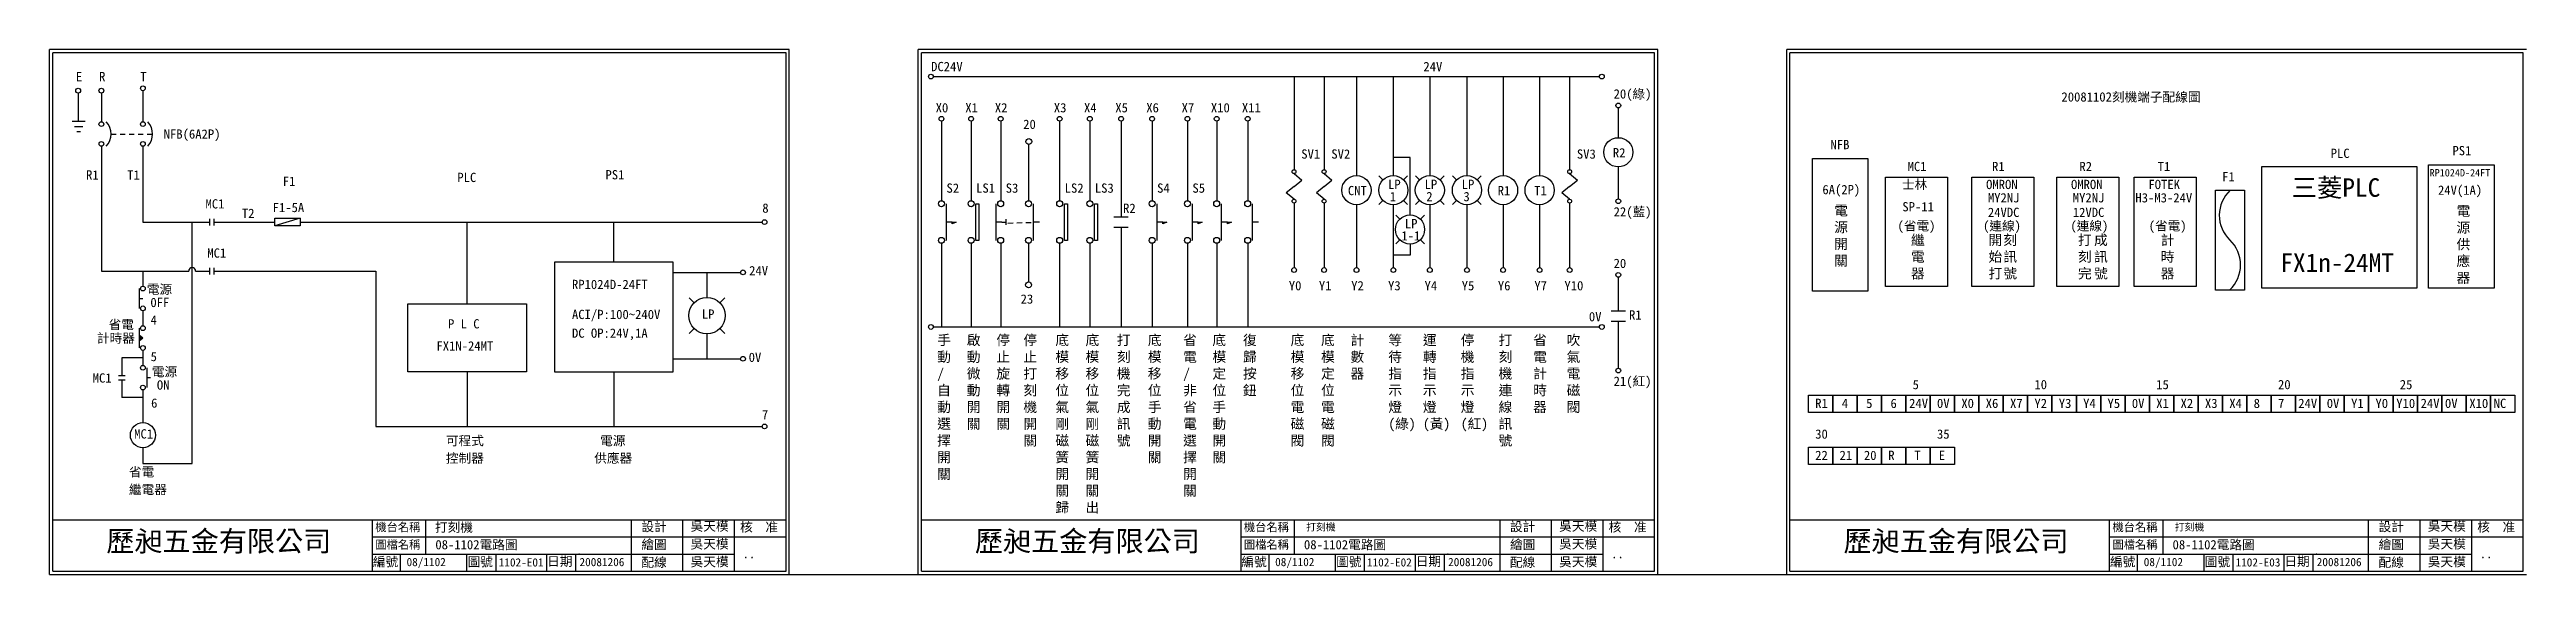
# Model space of a CAD drawing. Extents: x 144 to 1442, y -108 to 96.
# Drawn here: x 144 to 1105, y -108 to 96 of the extents above; entities that cross this region are included whole.
import ezdxf

# ---------------------------------------------------------------- set-up
doc = ezdxf.new("R2010")
doc.units = 0
doc.linetypes.add('HIDDEN9', pattern=[3.5, 2, -1.5])
for name, color, linetype in [('圖框層', 7, 'CONTINUOUS'), ('文字層', 4, 'CONTINUOUS'), ('標尺寸層', 3, 'CONTINUOUS')]:
    doc.layers.add(name, color=color, linetype=linetype)
doc.styles.add('CNS', font='romanc.shx', dxfattribs={"bigfont": 'chineset.shx'})
doc.styles.add('STSL', font='KAIU.TTF')

msp = doc.modelspace()

# ---------------------------------------------------------------- texts
at = {"layer": '圖框層', "color": 4, "style": 'STSL'}
for s, height, p in [('E', 3.6, (154.38, 83.57)), ('R', 3.6, (163.38, 83.57)), ('T', 3.6, (179.34, 83.57)), ('DC24V', 3.6, (486.19, 87.48)), ('24V', 3.6, (677.19, 87.48)), ('20(綠)', 3.6, (750.99, 76.85)), ('20081102刻機端子配線圖', 3.6, (924.74, 75.68)), ('X0', 3.6, (487.96, 71.48)), ('X1', 3.6, (499.44, 71.48)), ('X2', 3.6, (510.92, 71.48)), ('20', 3.6, (521.92, 65.05)), ('X3', 3.6, (533.8, 71.48)), ('X4', 3.6, (545.51, 71.48)), ('X5', 3.6, (557.65, 71.48)), ('X6', 3.6, (569.67, 71.48)), ('X7', 3.6, (583.38, 71.48)), ('X10', 3.6, (594.73, 71.48)), ('X11', 3.6, (606.76, 71.48)), ('NFB(6A2P)', 3.6, (188.45, 61.25)), ('NFB', 3.6, (835.14, 57.17)), ('PS1', 3.6, (1076.44, 54.82)), ('R1', 3.6, (158.33, 45.37)), ('T1', 3.6, (174.29, 45.37)), ('PLC', 3.6, (302.38, 44.41)), ('PS1', 3.6, (359.85, 45.45)), ('SV1', 3.6, (629.8, 53.5)), ('SV2', 3.6, (641.46, 53.5)), ('SV3', 3.6, (736.73, 53.5)), ('R2', 3.6, (750.7, 54.01)), ('MC1', 3.6, (865.04, 48.66)), ('R1', 3.6, (897.81, 48.66)), ('R2', 3.6, (931.71, 48.66)), ('T1', 3.6, (962.08, 48.66)), ('F1', 3.6, (987.07, 44.67)), ('PLC', 3.6, (1029.2, 53.78)), ('RP1024D-24FT', 2.88, (1067.59, 46.57)), ('F1', 3.6, (234.65, 42.92)), ('S2', 3.6, (492.16, 40.26)), ('LS1', 3.6, (503.64, 40.26)), ('S3', 3.6, (515.13, 40.26)), ('LS2', 3.6, (538.01, 40.26)), ('LS3', 3.6, (549.71, 40.26)), ('S4', 3.6, (573.88, 40.26)), ('S5', 3.6, (587.58, 40.26)), ('CNT', 3.6, (647.9, 39.3)), ('LP', 3.6, (663.49, 41.72)), ('1', 3.6, (664.15, 36.97)), ('LP', 3.6, (677.65, 41.72)), ('2', 3.6, (678.31, 36.97)), ('LP', 3.6, (692.06, 41.72)), ('3', 3.6, (692.72, 36.97)), ('R1', 3.6, (706, 39.3)), ('T1', 3.6, (720.16, 39.3)), ('6A(2P)', 3.6, (831.99, 39.68)), ('士林', 3.6, (862.83, 41.67)), ('OMRON', 3.6, (895.5, 41.67)), ('MY2NJ', 3.6, (896.2, 36.5)), ('OMRON', 3.6, (928.44, 41.67)), ('MY2NJ', 3.6, (929.15, 36.5)), ('H3-M3-24V', 3.6, (953.44, 36.5)), ('FOTEK', 3.6, (958.48, 41.67)), ('三菱PLC', 7.2, (1014.08, 38.67)), ('24V(1A)', 3.6, (1070.83, 39.45)), ('MC1', 3.6, (204.68, 34.14)), ('F1-5A', 3.6, (230.72, 32.72)), ('8', 3.6, (420.7, 32.5)), ('R2', 3.6, (560.67, 32.44)), ('LP', 3.6, (669.98, 26.46)), ('22(藍)', 3.6, (750.99, 31.06)), ('(省電)', 3.6, (861.13, 25.59)), ('SP-11', 3.6, (863.01, 33.02)), ('(連線)', 3.6, (894.32, 25.59)), ('24VDC', 3.6, (896.2, 30.84)), ('(連線)', 3.6, (928.22, 25.59)), ('12VDC', 3.6, (929.15, 30.84)), ('(省電)', 3.6, (958.58, 25.59)), ('1-1', 3.6, (668.64, 21.71)), ('MC1', 3.6, (205.37, 15.03)), ('24V', 3.6, (415.59, 8.2)), ('20', 3.6, (750.99, 11.03)), ('FX1n-24MT', 7.2, (1009.66, 9.46)), ('電源', 3.6, (181.91, 0.96)), ('RP1024D-24FT', 3.6, (346.85, 2.83)), ('23', 3.6, (520.92, -2.84)), ('Y0', 3.6, (624.97, 2.35)), ('Y1', 3.6, (636.63, 2.35)), ('Y2', 3.6, (649.18, 2.35)), ('Y3', 3.6, (663.48, 2.35)), ('Y4', 3.6, (677.64, 2.35)), ('Y5', 3.6, (692.05, 2.35)), ('Y6', 3.6, (706.08, 2.35)), ('Y7', 3.6, (720.24, 2.35)), ('Y10', 3.6, (731.9, 2.35)), ('省電', 3.6, (167.06, -12.73)), ('4', 3.6, (183.38, -10.95)), ('0FF', 3.6, (183.28, -4.15)), ('P L C', 3.6, (298.75, -12.46)), ('ACI/P:100~240V', 3.6, (346.85, -8.82)), ('LP', 3.6, (397.23, -8.68)), ('0V', 3.6, (741.4, -9.68)), ('R1', 3.6, (756.97, -9)), ('計時器', 3.6, (162.54, -18.02)), ('FX1N-24MT', 3.6, (294.27, -21.05)), ('DC OP:24V,1A', 3.6, (346.85, -16.09)), ('5', 3.6, (183.38, -25.18)), ('電源', 3.6, (183.84, -31.08)), ('0V', 3.6, (415.41, -25.46)), ('MC1', 3.6, (160.89, -33.5)), ('ON', 3.6, (185.8, -36.24)), ('21(紅)', 3.6, (750.99, -34.76)), ('5', 3.6, (867, -36.06)), ('10', 3.6, (914.25, -36.06)), ('15', 3.6, (961.51, -36.06)), ('20', 3.6, (1008.76, -36.06)), ('25', 3.6, (1056.01, -36.06)), ('6', 3.6, (183.56, -43.24)), ('7', 3.6, (420.54, -47.78)), ('R1', 3.6, (829.2, -43.36)), ('4', 3.6, (839.51, -43.36)), ('5', 3.6, (848.96, -43.36)), ('6', 3.6, (858.41, -43.36)), ('24V', 3.6, (865.64, -43.36)), ('0V', 3.6, (876.45, -43.36)), ('X0', 3.6, (885.9, -43.36)), ('X6', 3.6, (895.35, -43.36)), ('X7', 3.6, (904.8, -43.36)), ('Y2', 3.6, (914.25, -43.36)), ('Y3', 3.6, (923.7, -43.36)), ('Y4', 3.6, (933.15, -43.36)), ('Y5', 3.6, (942.6, -43.36)), ('0V', 3.6, (952.05, -43.36)), ('X1', 3.6, (961.51, -43.36)), ('X2', 3.6, (970.96, -43.36)), ('X3', 3.6, (980.41, -43.36)), ('X4', 3.6, (989.86, -43.36)), ('8', 3.6, (999.31, -43.36)), ('7', 3.6, (1008.76, -43.36)), ('24V', 3.6, (1016.61, -43.36)), ('0V', 3.6, (1027.66, -43.36)), ('Y1', 3.6, (1037.11, -43.36)), ('Y0', 3.6, (1046.56, -43.36)), ('Y10', 3.6, (1054.64, -43.36)), ('24V', 3.6, (1064.09, -43.36)), ('0V', 3.6, (1073.54, -43.36)), ('X10', 3.6, (1082.99, -43.36)), ('NC', 3.6, (1092.44, -43.36)), ('MC1', 3.6, (177, -55.22)), ('可程式', 3.6, (297.93, -57.87)), ('電源', 3.6, (357.79, -57.87)), ('30', 3.6, (829.2, -55.29)), ('35', 3.6, (876.45, -55.29)), ('省電', 3.6, (174.97, -70.02)), ('控制器', 3.6, (297.93, -64.65)), ('供應器', 3.6, (355.48, -64.65)), ('22', 3.6, (829.2, -63.56)), ('21', 3.6, (838.65, -63.56)), ('20', 3.6, (848.1, -63.56)), ('R', 3.6, (857.55, -63.56)), ('T', 3.6, (867.69, -63.56)), ('E', 3.6, (877.14, -63.56)), ('繼電器', 3.6, (174.97, -76.8)), ('歷昶五金有限公司', 8, (166.17, -99.08)), ('打刻機', 3.6, (293.7, -91.49)), ('08-1102電路圖', 3.6, (293.85, -98.26)), ('繪圖', 3.6, (373.79, -98.18)), ('設計', 3.6, (373.79, -91.27)), ('核  准', 3.6, (412.07, -91.41)), ('歷昶五金有限公司', 8, (503.17, -99.08)), ('08-1102電路圖', 3.6, (630.85, -98.26)), ('打刻機', 2.8, (631.69, -91.02)), ('繪圖', 3.6, (710.79, -98.18)), ('設計', 3.6, (710.79, -91.27)), ('核  准', 3.6, (749.07, -91.41)), ('歷昶五金有限公司', 8, (840.17, -99.08)), ('08-1102電路圖', 3.6, (967.85, -98.26)), ('打刻機', 2.8, (968.69, -91.02)), ('繪圖', 3.6, (1047.79, -98.18)), ('設計', 3.6, (1047.79, -91.27)), ('核  准', 3.6, (1086.07, -91.41)), ('編號', 3.6, (269.59, -104.9)), ('08/1102', 3.2, (282.67, -104.8)), ('圖號', 3.6, (306.35, -104.9)), ('日期', 3.6, (337.23, -104.73)), ('配線', 3.6, (373.79, -105.09)), ('編號', 3.6, (606.59, -104.9)), ('08/1102', 3.2, (619.67, -104.8)), ('圖號', 3.6, (643.35, -104.9)), ('日期', 3.6, (674.23, -104.73)), ('配線', 3.6, (710.79, -105.09)), ('編號', 3.6, (943.59, -104.9)), ('08/1102', 3.2, (956.67, -104.8)), ('圖號', 3.6, (980.35, -104.9)), ('日期', 3.6, (1011.23, -104.73)), ('配線', 3.6, (1047.79, -105.09))]:
    msp.add_text(s, height=height, dxfattribs=at).set_placement(p)
at = {"layer": '圖框層', "style": 'STSL'}
msp.add_text('T2', height=3.6, dxfattribs=at).set_placement((218.78, 30.46))
at = {"layer": '文字層', "color": 4, "style": 'STSL'}
for s, height, p in [('機台名稱', 3.2, (270.55, -91.25)), ('圖檔名稱', 3.2, (270.55, -98.04)), ('吳天模', 3.6, (392.88, -91.07)), ('吳天模', 3.6, (392.88, -97.98)), ('機台名稱', 3.2, (607.55, -91.25)), ('圖檔名稱', 3.2, (607.55, -98.04)), ('吳天模', 3.6, (729.88, -91.07)), ('吳天模', 3.6, (729.88, -97.98)), ('機台名稱', 3.2, (944.55, -91.25)), ('圖檔名稱', 3.2, (944.55, -98.04)), ('吳天模', 3.6, (1066.88, -91.07)), ('吳天模', 3.6, (1066.88, -97.98)), ('1102-E01', 3.2, (318.43, -104.94)), ('20081206', 3.2, (349.78, -104.81)), ('吳天模', 3.6, (392.88, -104.89)), ('..', 3.6, (413.04, -101.73)), ('1102-E02', 3.2, (655.28, -104.94)), ('20081206', 3.2, (686.78, -104.81)), ('吳天模', 3.6, (729.88, -104.89)), ('..', 3.6, (750.04, -101.73)), ('1102-E03', 3.2, (992.28, -104.94)), ('20081206', 3.2, (1023.78, -104.81)), ('吳天模', 3.6, (1066.88, -104.89)), ('..', 3.6, (1087.04, -101.73))]:
    msp.add_text(s, height=height, dxfattribs=at).set_placement(p)
at = {"layer": '標尺寸層', "color": 7, "char_height": 3.9, "width": 4.9608, "attachment_point": 1, "style": 'CNS'}
for s, insert in [('{\\fDFKai-SB|b0|i0|c136|p65;電源開關}', (836.58, 35.33)), ('{\\fDFKai-SB|b0|i0|c136|p65;電源供應器}', (1078.01, 35.18)), ('{\\fDFKai-SB|b0|i0|c136|p65;繼電器}', (866.36, 23.87)), ('{\\fDFKai-SB|b0|i0|c136|p65;開始打}', (896.46, 23.87)), ('{\\fDFKai-SB|b0|i0|c136|p65;刻\\P訊\\P號}', (902.19, 23.87)), ('{\\fDFKai-SB|b0|i0|c136|p65;打刻\\P完}', (931.14, 23.87)), ('{\\fDFKai-SB|b0|i0|c136|p65;成訊號}', (937.4, 23.87)), ('{\\fDFKai-SB|b0|i0|c136|p65;計時器}', (963.26, 23.87)), ('{\\fDFKai-SB|b0|i0|c136|p65;手動\\P/\\P自動選擇開關}', (488.55, -15.03)), ('{\\fDFKai-SB|b0|i0|c136|p65;啟動微動開關}', (500.03, -15.03)), ('{\\fDFKai-SB|b0|i0|c136|p65;停止旋轉開關}', (511.51, -15.03)), ('{\\fDFKai-SB|b0|i0|c136|p65;停止打刻機開關}', (522, -15.03)), ('{\\fDFKai-SB|b0|i0|c136|p65;底模移位氣剛磁簧開關歸}', (534.4, -15.03)), ('{\\fDFKai-SB|b0|i0|c136|p65;底模移位氣剛磁簧開關出}', (546.1, -15.03)), ('{\\fDFKai-SB|b0|i0|c136|p65;打刻機完成訊號}', (558.25, -15.03)), ('{\\fDFKai-SB|b0|i0|c136|p65;底模移位手動\\P開關}', (570.27, -15.03)), ('{\\fDFKai-SB|b0|i0|c136|p65;省電\\P/\\P非\\P省\\P電\\P選擇開關}', (583.97, -15.03)), ('{\\fDFKai-SB|b0|i0|c136|p65;底模定位手動\\P開關}', (595.33, -15.03)), ('{\\fDFKai-SB|b0|i0|c136|p65;復歸按鈕}', (607.19, -15.03)), ('{\\fDFKai-SB|b0|i0|c136|p65;底模移位\\P電磁閥}', (625.67, -15.03)), ('{\\fDFKai-SB|b0|i0|c136|p65;底模定位\\P電磁閥}', (637.48, -15.03)), ('{\\fDFKai-SB|b0|i0|c136|p65;計數器}', (648.89, -15.03)), ('{\\fDFKai-SB|b0|i0|c136|p65;等待指\\P示\\P燈\\P(綠)}', (663.58, -15.03)), ('{\\fDFKai-SB|b0|i0|c136|p65;運轉指\\P示\\P燈\\P(黃)}', (676.99, -15.03)), ('{\\fDFKai-SB|b0|i0|c136|p65;停機指示\\P燈\\P(紅)}', (691.67, -15.03)), ('{\\fDFKai-SB|b0|i0|c136|p65;打刻機連線訊\\P號}', (706.36, -15.03)), ('{\\fDFKai-SB|b0|i0|c136|p65;省電\\P計\\P時\\P器}', (719.77, -15.03)), ('{\\fDFKai-SB|b0|i0|c136|p65;吹氣\\P電磁閥}', (732.75, -15.03))]:
    msp.add_mtext(s, dxfattribs=dict(at, insert=insert))

# ---------------------------------------------------------------- hatches: boundary and pattern name
at = {"layer": '標尺寸層'}
for points in [[(494.39, 28.16), (494.39, 28.88), (495.93, 28.88)], [(576.11, 28.16), (576.11, 28.88), (577.65, 28.88)], [(589.82, 28.16), (589.82, 28.88), (591.35, 28.88)], [(601.17, 28.16), (601.17, 28.88), (602.71, 28.88)], [(178.91, -15.02), (178.91, -17.39), (180.33, -16.2)]]:
    msp.add_hatch(color=7, dxfattribs=at).paths.add_polyline_path(points)
h = msp.add_hatch(color=7, dxfattribs=at)
edge = h.paths.add_edge_path(flags=17)
edge.add_line((180.33, -16.2), (178.91, -17.39))
edge = h.paths.add_edge_path(flags=17)
edge.add_line((180.33, -16.2), (178.91, -15.02))
edge = h.paths.add_edge_path(flags=16)
edge.add_line((178.91, -12.36), (178.91, -20.05))
h.paths.add_polyline_path([(178.91, -12.36), (178.91, -20.05)], flags=17)
edge = h.paths.add_edge_path()
edge.add_line((180.33, -16.2), (178.91, -17.39))
edge.add_line((180.33, -16.2), (178.91, -15.02))
edge.add_line((178.91, -12.36), (178.91, -20.05))

# ---------------------------------------------------------------- linework, layer by layer
at = {"layer": '圖框層', "color": 7}
for p, q in [((431.16, 95.91), (144.16, 95.91)), ((144.16, -108.06), (144.16, 95.91)), ((429.91, 94.66), (145.41, 94.66)), ((145.41, -106.81), (145.41, 94.66)), ((429.91, -106.81), (429.91, 94.66)), ((431.16, -108.06), (431.16, 95.91)), ((768.16, 95.91), (481.16, 95.91)), ((481.16, -108.06), (481.16, 95.91)), ((766.91, 94.66), (482.41, 94.66)), ((482.41, -106.81), (482.41, 94.66)), ((766.91, -106.81), (766.91, 94.66)), ((768.16, -108.06), (768.16, 95.91)), ((1105.16, 95.91), (818.16, 95.91)), ((818.16, -108.06), (818.16, 95.91)), ((1103.91, 94.66), (819.41, 94.66)), ((819.41, -106.81), (819.41, 94.66)), ((1103.91, -106.81), (1103.91, 94.66)), ((145.41, -86.81), (255.89, -86.81)), ((255.89, -86.81), (429.91, -86.81)), ((269.43, -106.81), (269.43, -86.81)), ((269.43, -93.48), (429.91, -93.48)), ((369.91, -106.81), (369.91, -86.81)), ((389.91, -106.81), (389.91, -86.81)), ((409.91, -106.81), (409.91, -86.81)), ((482.41, -86.81), (592.89, -86.81)), ((592.89, -86.81), (766.91, -86.81)), ((606.43, -106.81), (606.43, -86.81)), ((606.43, -93.48), (766.91, -93.48)), ((706.91, -106.81), (706.91, -86.81)), ((726.91, -106.81), (726.91, -86.81)), ((746.91, -106.81), (746.91, -86.81)), ((819.41, -86.81), (929.89, -86.81)), ((929.89, -86.81), (1103.91, -86.81)), ((943.43, -106.81), (943.43, -86.81)), ((943.43, -93.48), (1103.91, -93.48)), ((1043.91, -106.81), (1043.91, -86.81)), ((1063.91, -106.81), (1063.91, -86.81)), ((1083.91, -106.81), (1083.91, -86.81)), ((269.43, -100.14), (409.91, -100.14)), ((280.31, -106.81), (280.31, -100.06)), ((306.08, -106.81), (306.08, -100.14)), ((317.39, -106.81), (317.39, -100.14)), ((606.43, -100.14), (746.91, -100.14)), ((617.31, -106.81), (617.31, -100.06)), ((643.08, -106.81), (643.08, -100.14)), ((654.39, -106.81), (654.39, -100.14)), ((943.43, -100.14), (1083.91, -100.14)), ((954.31, -106.81), (954.31, -100.06)), ((980.08, -106.81), (980.08, -100.14)), ((991.39, -106.81), (991.39, -100.14)), ((144.16, -108.06), (431.16, -108.06)), ((145.41, -106.81), (429.91, -106.81)), ((481.16, -108.06), (768.16, -108.06)), ((482.41, -106.81), (766.91, -106.81)), ((818.16, -108.06), (1105.16, -108.06)), ((819.41, -106.81), (1103.91, -106.81))]:
    msp.add_line(p, q, dxfattribs=at)
at = {"layer": '圖框層', "color": 4}
for p in [(349.7, -100.14), (686.7, -100.14), (1023.7, -100.14)]:
    msp.add_point(p, dxfattribs=at)
at = {"layer": '標尺寸層', "color": 7}
for p, q in [((155.26, 78.99), (155.26, 67.83)), ((164.26, 78.99), (164.26, 67.83)), ((180.38, 79.9), (180.38, 67.83)), ((487.01, 85.37), (745.5, 85.37)), ((627, 85.37), (627, 49.18)), ((638.66, 85.37), (638.66, 49.18)), ((651.21, 85.37), (651.21, 46.93)), ((665.51, 85.37), (665.51, 46.93)), ((679.67, 85.37), (679.67, 46.93)), ((694.08, 85.37), (694.08, 46.93)), ((708.1, 85.37), (708.1, 46.93)), ((722.27, 85.37), (722.27, 46.93)), ((733.93, 85.37), (733.93, 49.18)), ((153, 68), (158, 68)), ((490.21, 68.06), (490.21, 37.14)), ((501.7, 68.06), (501.7, 37.14)), ((513.18, 68.06), (513.18, 37.14)), ((536.06, 68.06), (536.06, 37.14)), ((547.77, 68.06), (547.77, 37.14)), ((559.91, 68.06), (559.91, 30.86)), ((571.93, 68.06), (571.93, 37.14)), ((585.64, 68.06), (585.64, 37.14)), ((596.99, 68.06), (596.99, 37.14)), ((609.02, 68.06), (609.02, 37.14)), ((752.81, 73.23), (752.81, 61.64)), ((153.89, 66), (157.11, 66)), ((154.78, 64), (156.22, 64)), ((164.26, 58.3), (164.26, 51.52)), ((180.38, 58.3), (180.38, 28.84)), ((524, 59), (524, 37.14)), ((164.26, 51.52), (164.26, 9.81)), ((672, 54), (665.51, 54)), ((672, 31.66), (672, 54)), ((752.81, 50.31), (752.81, 37.89)), ((627, 42.7), (623.99, 40.21)), ((627, 37.72), (623.99, 40.21)), ((627, 47.68), (630, 45.19)), ((627, 42.7), (630, 45.19)), ((638.66, 42.7), (635.65, 40.21)), ((638.66, 37.72), (635.65, 40.21)), ((638.66, 47.68), (641.66, 45.19)), ((638.66, 42.7), (641.66, 45.19)), ((661.5, 45.27), (659.95, 46.82)), ((669.51, 45.27), (671.06, 46.82)), ((675.66, 45.27), (674.11, 46.82)), ((683.67, 45.27), (685.23, 46.82)), ((690.07, 45.27), (688.52, 46.82)), ((698.08, 45.27), (699.64, 46.82)), ((733.93, 42.7), (730.92, 40.21)), ((733.93, 37.72), (730.92, 40.21)), ((733.93, 47.68), (736.93, 45.19)), ((733.93, 42.7), (736.93, 45.19)), ((180.38, 28.84), (199.5, 28.84)), ((199.5, -64.97), (199.5, 28.84)), ((199.5, 28.84), (206.36, 28.84)), ((206.36, 27.54), (206.36, 30.14)), ((208.02, 27.54), (208.02, 30.14)), ((208.02, 28.84), (214.88, 28.84)), ((212.83, 28.84), (231.58, 28.84)), ((241.4, 30.33), (231.58, 27.35)), ((241.4, 28.84), (420.66, 28.84)), ((306.2, -2.93), (306.2, 28.84)), ((363.11, 13.29), (363.11, 28.84)), ((492.07, 35.99), (492.07, 21.76)), ((494.39, 28.88), (492.07, 28.88)), ((494.39, 28.88), (495.93, 28.88)), ((495.93, 28.88), (494.39, 28.16)), ((494.39, 28.16), (494.39, 28.88)), ((511.34, 35.99), (511.34, 21.76)), ((513.67, 28.88), (511.34, 28.88)), ((513.67, 28.88), (515.2, 28.88)), ((515.2, 30.02), (515.2, 27.73)), ((525.85, 35.99), (525.85, 21.76)), ((528.18, 28.88), (525.85, 28.88)), ((557.13, 30.86), (562.7, 30.86)), ((573.79, 35.99), (573.79, 21.76)), ((576.11, 28.88), (573.79, 28.88)), ((576.11, 28.88), (577.65, 28.88)), ((577.65, 28.88), (576.11, 28.16)), ((576.11, 28.16), (576.11, 28.88)), ((587.49, 35.99), (587.49, 21.76)), ((589.82, 28.88), (587.49, 28.88)), ((589.82, 28.88), (591.35, 28.88)), ((591.35, 28.88), (589.82, 28.16)), ((589.82, 28.16), (589.82, 28.88)), ((598.84, 21.76), (598.84, 35.99)), ((601.17, 28.88), (598.84, 28.88)), ((601.17, 28.88), (602.71, 28.88)), ((602.71, 28.88), (601.17, 28.16)), ((601.17, 28.16), (601.17, 28.88)), ((610.87, 21.76), (610.87, 35.99)), ((613.2, 28.88), (610.87, 28.88)), ((627, 36.22), (627, 11.15)), ((638.66, 36.22), (638.66, 11.15)), ((651.21, 35.6), (651.21, 11.15)), ((661.5, 37.26), (659.95, 35.71)), ((665.51, 35.6), (665.51, 11.15)), ((668, 30), (666.44, 31.56)), ((669.51, 37.26), (671.06, 35.71)), ((675.66, 37.26), (674.11, 35.71)), ((676, 30), (677.56, 31.56)), ((679.67, 35.6), (679.67, 11.15)), ((683.67, 37.26), (685.23, 35.71)), ((690.07, 37.26), (688.52, 35.71)), ((694.08, 35.6), (694.08, 11.15)), ((698.08, 37.26), (699.64, 35.71)), ((708.1, 35.6), (708.1, 11.15)), ((722.27, 35.6), (722.27, 11.15)), ((733.93, 36.22), (733.93, 11.15)), ((490.21, 20.61), (490.21, -11.89)), ((501.7, 20.61), (501.7, -11.89)), ((513.18, 20.61), (513.18, -11.89)), ((524, 20.61), (524, 5.61)), ((536.06, 20.61), (536.06, -11.89)), ((547.77, 20.61), (547.77, -11.89)), ((557.13, 26.89), (562.7, 26.89)), ((559.91, 26.89), (559.91, -11.89)), ((571.93, 20.61), (571.93, -11.89)), ((585.64, 20.61), (585.64, -11.89)), ((596.99, 20.61), (596.99, -11.89)), ((609.02, 20.61), (609.02, -11.89)), ((668, 22), (666.44, 20.44)), ((672, 20.34), (672, 16)), ((676, 22), (677.56, 20.44)), ((164.26, 9.81), (198.14, 9.81)), ((180.38, 9.81), (180.38, 3.95)), ((200.85, 9.81), (206.36, 9.81)), ((206.36, 8.51), (206.36, 11.11)), ((208.02, 8.51), (208.02, 11.11)), ((208.02, 9.81), (214.88, 9.81)), ((212.83, 9.81), (270.69, 9.81)), ((270.69, 9.81), (270.69, -50.53)), ((672, 16), (665.51, 16)), ((178.91, 3.03), (178.91, -4.66)), ((386.13, 9.33), (412.29, 9.33)), ((399.21, 9.33), (399.21, -0.38)), ((752.81, 7.42), (752.81, -4.17)), ((178.91, -0.77), (180.33, -0.77)), ((180.38, -5.58), (180.38, -11.44)), ((394.2, -2.46), (392.26, -0.51)), ((404.21, -2.46), (406.16, -0.51)), ((750.02, -5.64), (755.59, -5.64)), ((752.81, -4.17), (752.81, -5.64)), ((178.91, -12.36), (178.91, -20.05)), ((180.33, -16.2), (178.91, -15.02)), ((178.91, -15.02), (178.91, -17.39)), ((180.33, -16.2), (178.91, -17.39)), ((394.2, -12.47), (392.26, -14.41)), ((399.21, -14.54), (399.21, -24.25)), ((404.21, -12.47), (406.16, -14.41)), ((487.01, -11.89), (745.5, -11.89)), ((750.02, -9.61), (755.59, -9.61)), ((752.81, -9.61), (752.81, -27.92)), ((180.38, -23.9), (172.15, -23.9)), ((172.15, -23.9), (172.15, -30.76)), ((180.38, -20.97), (180.38, -26.83)), ((181.92, -27.75), (181.92, -35.43)), ((386.13, -24.25), (412.29, -24.25)), ((170.85, -30.76), (173.45, -30.76)), ((170.85, -32.42), (173.45, -32.42)), ((172.15, -32.42), (172.15, -39.29)), ((180.38, -36.35), (180.38, -49.06)), ((181.92, -31.55), (183.35, -31.55)), ((306.2, -29.29), (306.2, -50.53)), ((363.11, -29.29), (363.11, -50.53)), ((180.38, -39.29), (172.15, -39.29)), ((270.69, -50.53), (420.66, -50.53)), ((180.38, -58.79), (180.38, -64.97)), ((180.38, -64.97), (199.5, -64.97)), ((290.21, -100.14), (290.21, -86.81)), ((627.21, -100.14), (627.21, -86.81)), ((964.21, -100.14), (964.21, -86.81)), ((337.09, -106.81), (337.09, -100.14)), ((348.36, -106.81), (348.36, -100.14)), ((674.09, -106.81), (674.09, -100.14)), ((685.36, -106.81), (685.36, -100.14)), ((1011.09, -106.81), (1011.09, -100.14)), ((1022.36, -106.81), (1022.36, -100.14)), ((431.16, -108.06), (481.16, -108.06)), ((768.16, -108.06), (818.16, -108.06))]:
    msp.add_line(p, q, dxfattribs=at)
at = {"layer": '標尺寸層', "color": 7, "linetype": 'HIDDEN9'}
for p, q in [((168.03, 63.07), (184.14, 63.07)), ((515.97, 28.5), (525.01, 28.76))]:
    msp.add_line(p, q, dxfattribs=at)
at = {"layer": '標尺寸層', "color": 7}
for points in [[(828.09, 53.58), (849.58, 53.58), (849.58, 2.06), (828.09, 2.06)], [(1002.53, 50.42), (1062.56, 50.42), (1062.56, 3.16), (1002.53, 3.16)], [(1067.15, 51.13), (1092.58, 51.13), (1092.58, 3.16), (1067.15, 3.16)], [(856.49, 46.27), (880.5, 46.27), (880.5, 3.85), (856.49, 3.85)], [(889.99, 46.27), (914, 46.27), (914, 3.85), (889.99, 3.85)], [(922.93, 46.27), (946.94, 46.27), (946.94, 3.85), (922.93, 3.85)], [(952.97, 46.27), (976.98, 46.27), (976.98, 3.85), (952.97, 3.85)], [(984.46, 41.25), (995.76, 41.25), (995.76, 2.45), (984.46, 2.45)], [(231.58, 30.33), (241.4, 30.33), (241.4, 27.35), (231.58, 27.35)], [(503.55, 35.99), (504.74, 35.99), (504.74, 21.76), (503.55, 21.76)], [(537.91, 35.99), (539.11, 35.99), (539.11, 21.76), (537.91, 21.76)], [(549.62, 35.99), (550.81, 35.99), (550.81, 21.76), (549.62, 21.76)], [(340.08, -29.29), (386.13, -29.29), (386.13, 13.29), (340.08, 13.29)], [(283.18, -2.93), (329.22, -2.93), (329.22, -29.29), (283.18, -29.29)], [(826.56, -38.42), (836.01, -38.42), (836.01, -45.16), (826.56, -45.16)], [(836.01, -38.42), (845.46, -38.42), (845.46, -45.16), (836.01, -45.16)], [(845.46, -38.42), (854.91, -38.42), (854.91, -45.16), (845.46, -45.16)], [(854.91, -38.42), (864.37, -38.42), (864.37, -45.16), (854.91, -45.16)], [(864.37, -38.42), (873.82, -38.42), (873.82, -45.16), (864.37, -45.16)], [(873.82, -38.42), (883.27, -38.42), (883.27, -45.16), (873.82, -45.16)], [(883.27, -38.42), (892.72, -38.42), (892.72, -45.16), (883.27, -45.16)], [(892.72, -38.42), (902.17, -38.42), (902.17, -45.16), (892.72, -45.16)], [(902.17, -38.42), (911.62, -38.42), (911.62, -45.16), (902.17, -45.16)], [(911.62, -38.42), (921.07, -38.42), (921.07, -45.16), (911.62, -45.16)], [(921.07, -38.42), (930.52, -38.42), (930.52, -45.16), (921.07, -45.16)], [(930.52, -38.42), (939.97, -38.42), (939.97, -45.16), (930.52, -45.16)], [(939.97, -38.42), (949.42, -38.42), (949.42, -45.16), (939.97, -45.16)], [(949.42, -38.42), (958.87, -38.42), (958.87, -45.16), (949.42, -45.16)], [(958.87, -38.42), (968.32, -38.42), (968.32, -45.16), (958.87, -45.16)], [(968.32, -38.42), (977.77, -38.42), (977.77, -45.16), (968.32, -45.16)], [(977.77, -38.42), (987.22, -38.42), (987.22, -45.16), (977.77, -45.16)], [(987.22, -38.42), (996.67, -38.42), (996.67, -45.16), (987.22, -45.16)], [(996.67, -38.42), (1006.13, -38.42), (1006.13, -45.16), (996.67, -45.16)], [(1006.13, -38.42), (1015.58, -38.42), (1015.58, -45.16), (1006.13, -45.16)], [(1015.58, -38.42), (1025.03, -38.42), (1025.03, -45.16), (1015.58, -45.16)], [(1025.03, -38.42), (1034.48, -38.42), (1034.48, -45.16), (1025.03, -45.16)], [(1034.48, -38.42), (1043.93, -38.42), (1043.93, -45.16), (1034.48, -45.16)], [(1043.93, -38.42), (1053.38, -38.42), (1053.38, -45.16), (1043.93, -45.16)], [(1053.38, -38.42), (1062.83, -38.42), (1062.83, -45.16), (1053.38, -45.16)], [(1062.83, -38.42), (1072.28, -38.42), (1072.28, -45.16), (1062.83, -45.16)], [(1072.28, -38.42), (1081.73, -38.42), (1081.73, -45.16), (1072.28, -45.16)], [(1081.73, -38.42), (1091.18, -38.42), (1091.18, -45.16), (1081.73, -45.16)], [(1091.18, -38.42), (1100.63, -38.42), (1100.63, -45.16), (1091.18, -45.16)], [(826.56, -58.62), (836.01, -58.62), (836.01, -65.36), (826.56, -65.36)], [(836.01, -58.62), (845.46, -58.62), (845.46, -65.36), (836.01, -65.36)], [(845.46, -58.62), (854.91, -58.62), (854.91, -65.36), (845.46, -65.36)], [(854.91, -58.62), (864.37, -58.62), (864.37, -65.36), (854.91, -65.36)], [(864.37, -58.62), (873.82, -58.62), (873.82, -65.36), (864.37, -65.36)], [(873.82, -58.62), (883.27, -58.62), (883.27, -65.36), (873.82, -65.36)]]:
    msp.add_lwpolyline(points, close=True, dxfattribs=at)
for centre, radius in [((155.26, 79.91), 0.92), ((164.26, 79.91), 0.92), ((180.38, 80.82), 0.92), ((486.09, 85.37), 0.92), ((746.42, 85.37), 0.92), ((164.26, 66.91), 0.92), ((180.38, 66.91), 0.92), ((490.21, 68.98), 0.92), ((501.7, 68.98), 0.92), ((513.18, 68.98), 0.92), ((536.06, 68.98), 0.92), ((547.77, 68.98), 0.92), ((559.91, 68.98), 0.92), ((571.93, 68.98), 0.92), ((585.64, 68.98), 0.92), ((596.99, 68.98), 0.92), ((609.02, 68.98), 0.92), ((752.81, 74.15), 0.92), ((164.26, 59.22), 0.92), ((180.38, 59.22), 0.92), ((524.1, 60.15), 1.15), ((752.81, 55.98), 5.66), ((627, 48.43), 0.751), ((638.66, 48.43), 0.751), ((733.93, 48.43), 0.751), ((651.21, 41.26), 5.66), ((665.51, 41.26), 5.66), ((679.67, 41.26), 5.66), ((694.08, 41.26), 5.66), ((708.1, 41.26), 5.66), ((722.27, 41.26), 5.66), ((421.58, 28.84), 0.92), ((490.21, 35.99), 1.15), ((501.7, 35.99), 1.15), ((513.18, 35.99), 1.15), ((524, 35.99), 1.15), ((536.06, 35.99), 1.15), ((547.77, 35.99), 1.15), ((571.93, 35.99), 1.15), ((585.64, 35.99), 1.15), ((596.99, 35.99), 1.15), ((609.02, 35.99), 1.15), ((627, 36.97), 0.751), ((638.66, 36.97), 0.751), ((672, 26), 5.66), ((733.93, 36.97), 0.751), ((752.81, 36.97), 0.92), ((490.21, 21.76), 1.15), ((501.7, 21.76), 1.15), ((513.18, 21.76), 1.15), ((524, 21.76), 1.15), ((536.06, 21.76), 1.15), ((547.77, 21.76), 1.15), ((571.93, 21.76), 1.15), ((585.64, 21.76), 1.15), ((596.99, 21.76), 1.15), ((609.02, 21.76), 1.15), ((413.21, 9.33), 0.92), ((627.02, 10.23), 0.92), ((638.68, 10.23), 0.92), ((651.23, 10.23), 0.92), ((665.53, 10.23), 0.92), ((679.69, 10.23), 0.92), ((694.1, 10.23), 0.92), ((708.12, 10.23), 0.92), ((722.29, 10.23), 0.92), ((733.95, 10.23), 0.92), ((180.38, 3.03), 0.92), ((524, 4.46), 1.15), ((752.81, 8.34), 0.92), ((180.38, -4.66), 0.92), ((399.21, -7.46), 7.08), ((180.38, -12.36), 0.92), ((180.38, -20.05), 0.92), ((486.09, -11.89), 0.92), ((746.42, -11.89), 0.92), ((180.38, -27.75), 0.92), ((413.21, -24.25), 0.92), ((752.81, -28.84), 0.92), ((180.38, -35.43), 0.92), ((180.38, -53.93), 4.87), ((421.58, -50.53), 0.92)]:
    msp.add_circle(centre, radius, dxfattribs=at)
for centre, radius, start, end in [((160.96, 63.07), 7.07, 317.65356, 42.34644), ((177.07, 63.07), 7.07, 317.65356, 42.34644), ((999.35, 31.5), 13.36, 133.08914, 226.22834), ((980.87, 12.21), 13.36, 313.4304, 46.5696), ((199.5, 9.81), 1.35, 0, 180)]:
    msp.add_arc(centre, radius, start, end, dxfattribs=at)

msp.set_redraw_order([(e.dxf.handle, doc.entitydb.next_handle()) for e in msp.query("TEXT MTEXT ATTDEF DIMENSION ARC_DIMENSION")])  # texts and dimensions are drawn at this point

doc.saveas('drawing.dxf')
